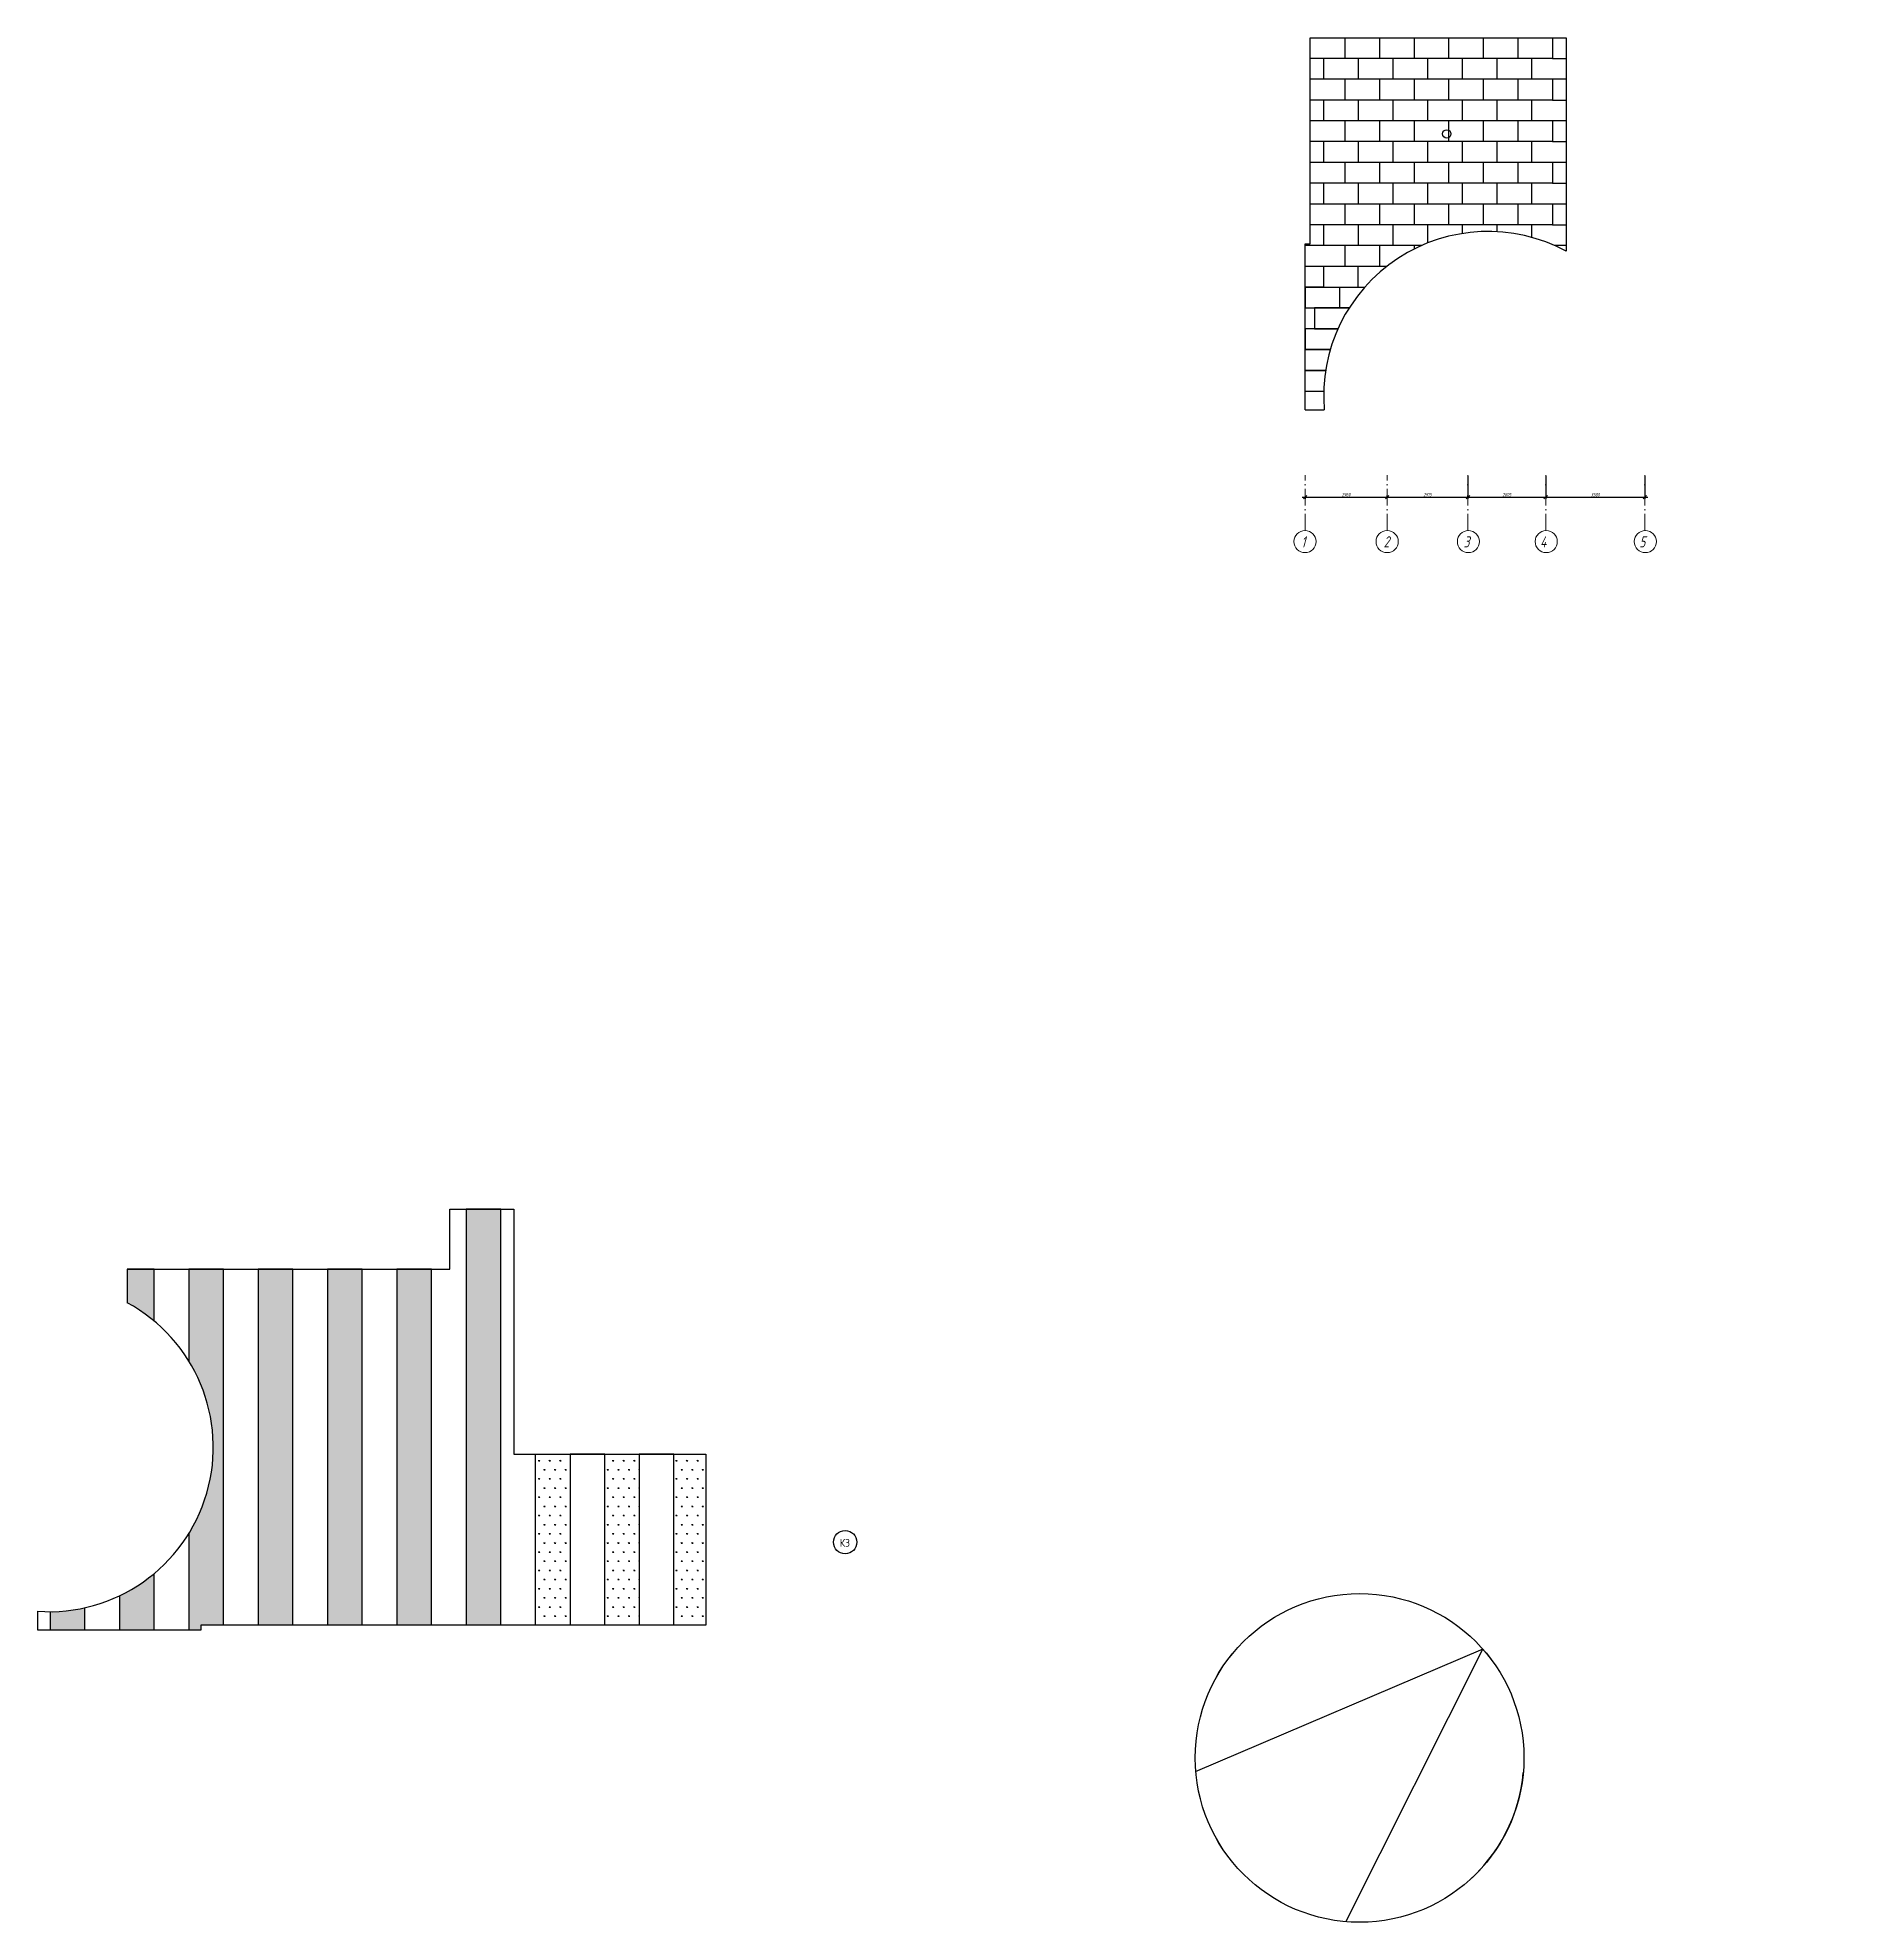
# Model space of a CAD drawing. Header units: millimetres. Extents: x 5763 to 12018931, y 39842 to 3600577.
# Drawn here: x 5763 to 136629, y 255740 to 391697 of the extents above; entities that cross this region are included whole.
import ezdxf

# ---------------------------------------------------------------- set-up
doc = ezdxf.new("R2010")
doc.units = ezdxf.units.MM
doc.linetypes.add('ACAD_ISO10W100', pattern=[18, 12, -3, 0, -3])
doc.linetypes.add('HIDDEN', pattern=[9.525, 6.35, -3.175])
for name, color, linetype in [('!Форматы', 7, 'Continuous'), ('Архитектура', 7, 'Continuous'), ('обводка', 7, 'Continuous'), ('Размеры', 7, 'Continuous')]:
    doc.layers.add(name, color=color, linetype=linetype)
doc.styles.add('MStandart', font='romans.shx', dxfattribs={"width": 0.85, "height": 3})
doc.styles.add('VSSP_ROMANS07', font='romans.shx', dxfattribs={"width": 0.7, "oblique": 15, "height": 250})
doc.dimstyles.new('VSSP-100', dxfattribs={"dimscale": 100, "dimtxt": 2.5, "dimasz": 2.5, "dimexe": 1.25, "dimexo": 0.625, "dimtad": 1, "dimdec": 0, "dimrnd": 0.001, "dimzin": 1, "dimtxsty": 'VSSP_ROMANS07', "dimblk": 'OBLIQUE', "dimcen": 2.5, "dimdle": 2, "dimaunit": 1, "dimadec": 3, "dimazin": 2, "dimtfac": 1, "dimtdec": 0, "dimtix": 1, "dimtmove": 2, "dimatfit": 3, "dimldrblk": 'OBLIQUE', "dimfxl": 1.25, "dimtolj": 1, "dimtzin": 0, "dimarcsym": 0})

msp = doc.modelspace()

# ---------------------------------------------------------------- texts
at = {"layer": 'Архитектура', "color": 7, "lineweight": 20, "style": 'VSSP_ROMANS07', "oblique": 15, "width": 0.7}
for s, p in [('1', (96939.03674, 354928.17937)), ('2', (102880.49141, 354928.17937)), ('3', (108656.69225, 354928.17937)), ('4', (114172.15364, 354928.17937)), ('5', (121330.15364, 354928.17937))]:
    msp.add_text(s, height=800, dxfattribs=at).set_placement(p)
at = {"layer": 'обводка', "linetype": 'ByBlock', "lineweight": 25, "ltscale": 0.5, "insert": (63640.67089, 283395.90772), "char_height": 560, "width": 1219.0200287, "attachment_point": 1, "style": 'MStandart'}
msp.add_mtext('{\\Fromans.shx|c204;К3}', dxfattribs=at)

# ---------------------------------------------------------------- blocks, each defined once
blk = doc.blocks.new('_OBLIQUE')
at = {"color": 0, "linetype": 'ByBlock'}
blk.add_line((-0.5, -0.5), (0.5, 0.5), dxfattribs=at)
blk = doc.blocks.new('*D149')
at = {"layer": 'Defpoints', "color": 0, "transparency": 16777216}
for p in [(97214, 358548), (103136, 358548), (103136, 358548)]:
    blk.add_point(p, dxfattribs=at)
at = {"layer": 'Архитектура', "color": 0, "lineweight": -2, "transparency": 16777216}
for p, q in [((97014, 358548), (103336, 358548)), ((97214, 358548), (97214, 358423)), ((103136, 358548), (103136, 358673))]:
    blk.add_line(p, q, dxfattribs=at)
at = {"layer": 'Архитектура', "color": 0, "lineweight": -2, "transparency": 16777216, "xscale": 250, "yscale": 250, "zscale": 250, "rotation": 180}
blk.add_blockref('_OBLIQUE', (97214, 358548), dxfattribs=at)
at = {"layer": 'Архитектура', "color": 0, "lineweight": -2, "transparency": 16777216, "xscale": 250, "yscale": 250, "zscale": 250}
blk.add_blockref('_OBLIQUE', (103136, 358548), dxfattribs=at)
at = {"layer": 'Архитектура', "color": 0, "lineweight": 20, "transparency": 16777216, "insert": (100175, 358736), "char_height": 250, "attachment_point": 5, "style": 'VSSP_ROMANS07'}
blk.add_mtext('\\A1;2960', dxfattribs=at)
blk = doc.blocks.new('*D150')
at = {"layer": 'Defpoints', "color": 0, "transparency": 16777216}
for p in [(103136, 358548), (108968, 358548), (108968, 358548)]:
    blk.add_point(p, dxfattribs=at)
at = {"layer": 'Архитектура', "color": 0, "lineweight": -2, "transparency": 16777216}
for p, q in [((102936, 358548), (109168, 358548)), ((103136, 358548), (103136, 358673)), ((108968, 358548), (108968, 358673))]:
    blk.add_line(p, q, dxfattribs=at)
at = {"layer": 'Архитектура', "color": 0, "lineweight": -2, "transparency": 16777216, "xscale": 250, "yscale": 250, "zscale": 250, "rotation": 180}
blk.add_blockref('_OBLIQUE', (103136, 358548), dxfattribs=at)
at = {"layer": 'Архитектура', "color": 0, "lineweight": -2, "transparency": 16777216, "xscale": 250, "yscale": 250, "zscale": 250}
blk.add_blockref('_OBLIQUE', (108968, 358548), dxfattribs=at)
at = {"layer": 'Архитектура', "color": 0, "lineweight": 20, "transparency": 16777216, "insert": (106052, 358736), "char_height": 250, "width": 61153.46, "attachment_point": 5, "style": 'VSSP_ROMANS07'}
blk.add_mtext('\\A1;2915', dxfattribs=at)
blk = doc.blocks.new('*D151')
at = {"layer": 'Defpoints', "color": 0, "transparency": 16777216}
for p in [(108968, 360148), (114576, 360148), (114576, 358548)]:
    blk.add_point(p, dxfattribs=at)
at = {"layer": 'Архитектура', "color": 0, "lineweight": -2, "transparency": 16777216}
for p, q in [((108968, 360086), (108968, 358423)), ((114576, 360086), (114576, 358423)), ((108768, 358548), (114776, 358548))]:
    blk.add_line(p, q, dxfattribs=at)
at = {"layer": 'Архитектура', "color": 0, "lineweight": -2, "transparency": 16777216, "xscale": 250, "yscale": 250, "zscale": 250, "rotation": 180}
blk.add_blockref('_OBLIQUE', (108968, 358548), dxfattribs=at)
at = {"layer": 'Архитектура', "color": 0, "lineweight": -2, "transparency": 16777216, "xscale": 250, "yscale": 250, "zscale": 250}
blk.add_blockref('_OBLIQUE', (114576, 358548), dxfattribs=at)
at = {"layer": 'Архитектура', "color": 0, "lineweight": 20, "transparency": 16777216, "insert": (111772, 358736), "char_height": 250, "attachment_point": 5, "style": 'VSSP_ROMANS07'}
blk.add_mtext('\\A1;2805', dxfattribs=at)
blk = doc.blocks.new('*D152')
at = {"layer": 'Defpoints', "color": 0, "transparency": 16777216}
for p in [(114576, 360148), (121734, 360148), (121734, 358548)]:
    blk.add_point(p, dxfattribs=at)
at = {"layer": 'Архитектура', "color": 0, "lineweight": -2, "transparency": 16777216}
for p, q in [((114576, 360086), (114576, 358423)), ((121734, 360086), (121734, 358423)), ((114376, 358548), (121934, 358548))]:
    blk.add_line(p, q, dxfattribs=at)
at = {"layer": 'Архитектура', "color": 0, "lineweight": -2, "transparency": 16777216, "xscale": 250, "yscale": 250, "zscale": 250, "rotation": 180}
blk.add_blockref('_OBLIQUE', (114576, 358548), dxfattribs=at)
at = {"layer": 'Архитектура', "color": 0, "lineweight": -2, "transparency": 16777216, "xscale": 250, "yscale": 250, "zscale": 250}
blk.add_blockref('_OBLIQUE', (121734, 358548), dxfattribs=at)
at = {"layer": 'Архитектура', "color": 0, "lineweight": 20, "transparency": 16777216, "insert": (118155, 358736), "char_height": 250, "attachment_point": 5, "style": 'VSSP_ROMANS07', "bg_fill": 3, "box_fill_scale": 1.1, "bg_fill_color": 256, "bg_fill_true_color": 13158600, "bg_fill_transparency": 0}
blk.add_mtext('\\A1;3580', dxfattribs=at)

# ---------------------------------------------------------------- dimensions: what is measured, and where the dimension line sits
at = {"layer": 'Архитектура', "color": 7, "lineweight": 20}
for base, p1, p2, text, override, picture, middle in [((114576.20282, 358548.0938), (108967.61326, 360148.09359), (114576.20282, 360148.09359), '2805', {"dimfxl": 100}, '*D151', (111771.90804, 358735.5938)), ((108967.61326, 358548.0938), (103136.01041, 358548.0938), (108967.61326, 358548.0938), '2915', {"dimfxlon": 1}, '*D150', (106051.81184, 358735.5938)), ((103136.01041, 358548.0938), (97214.19961, 358548.0938), (103136.01041, 358548.0938), '2960', {"dimfxlon": 1}, '*D149', (100175.10501, 358735.5938))]:
    dim = msp.add_linear_dim(base=base, p1=p1, p2=p2, text=text, dimstyle='VSSP-100', override=override, dxfattribs=at)
    dim.commit()
    dim.dimension.update_dxf_attribs({"geometry": picture, "text_midpoint": middle})

# ---------------------------------------------------------------- hatches: boundary and pattern name
h = msp.add_hatch()
h.set_pattern_fill('SWAMP', color=256, scale=30)
h.paths.add_polyline_path([(39174.5228, 307186.64425), (36674.5228, 307186.64425), (36674.5228, 277167.13361), (39174.5228, 277167.13361)])
h.paths.add_polyline_path([(34174.5228, 302847.13361), (31674.5228, 302847.13361), (31674.5228, 277167.13361), (34174.5228, 277167.13361)])
h.paths.add_polyline_path([(29174.5228, 302847.13361), (26674.5228, 302847.13361), (26674.5228, 277167.13361), (29174.5228, 277167.13361)])
h.paths.add_polyline_path([(24174.5228, 302847.13361), (21674.5228, 302847.13361), (21674.5228, 277167.13361), (24174.5228, 277167.13361)])
h.paths.add_polyline_path([(19174.5228, 302847.13361), (16674.5228, 302847.13361), (16674.5228, 296223.68532, -0.2830874518), (16674.5228, 283790.58194), (16674.5228, 276807.13363), (17534.51973, 276807.13363), (17534.51973, 277167.13361), (19174.5228, 277167.13361)])
h.paths.add_polyline_path([(14174.5228, 280902.43622, -0.0628440175), (11674.5228, 279299.86905), (11674.5228, 276807.13363), (14174.5228, 276807.13363)])
h.paths.add_polyline_path([(9174.5228, 278435.81068, -0.0531977682), (6674.5228, 278147.72745), (6674.5228, 276807.13363), (9174.5228, 276807.13363)])
h.paths.add_polyline_path([(14174.5228, 302847.13361), (12214.5228, 302847.13361), (12214.5228, 300440.05819, -0.0500340657), (14174.5228, 299111.83104)])
h = msp.add_hatch()
h.set_pattern_fill('SWAMP', color=256, scale=30)
h.paths.add_polyline_path([(44174.5228, 289503.13363), (41674.5228, 289503.13363), (41674.5228, 277167.13361), (44174.5228, 277167.13361)])
h = msp.add_hatch()
h.set_pattern_fill('SWAMP', color=256, scale=30)
h.paths.add_polyline_path([(49174.5228, 289503.13363), (46674.5228, 289503.13363), (46674.5228, 277167.13361), (49174.5228, 277167.13361)])
h = msp.add_hatch()
h.set_pattern_fill('SWAMP', color=256, scale=30)
h.paths.add_polyline_path([(53974.5228, 289503.13363), (51674.5228, 289503.13363), (51674.5228, 277167.13361), (53974.5228, 277167.13361)])

# ---------------------------------------------------------------- linework, layer by layer
at = {"layer": '!Форматы'}
msp.add_line((40114.56885, 289503.13363), (53974.5228, 289503.13363), dxfattribs=at)
at = {"ltscale": 100}
for p, q in [((97574.19961, 376816.95147), (97574.19961, 391696.95451)), ((97574.19961, 391696.95451), (116054.19961, 391696.95451)), ((116054.19961, 391696.95451), (116054.19961, 378696.95451)), ((97214.19961, 364845.21651), (97214.19961, 376816.95147)), ((97374.19961, 376816.95147), (97574.19961, 376816.95147)), ((35494.5228, 302847.13361), (35494.5228, 307186.64425)), ((40114.52332, 307186.64486), (40114.56885, 289503.13363)), ((12214.5228, 302847.13361), (35494.5228, 302847.13361)), ((53974.5228, 289503.13363), (53974.5228, 277167.13361)), ((17534.51973, 276807.13363), (5762.78478, 276807.13363)), ((53974.5228, 277167.13361), (17534.51973, 277167.13361)), ((17534.51973, 277167.13361), (17534.51973, 276807.13363))]:
    msp.add_line(p, q, dxfattribs=at)
for p, q in [((97574.19961, 391696.95451), (99074.19961, 391696.95451)), ((97574.19961, 391696.95451), (100074.19961, 391696.95451)), ((100074.19961, 391696.95451), (100074.19961, 390196.95451)), ((102574.19961, 391696.95451), (102574.19961, 390196.95451)), ((105074.19961, 391696.95451), (105074.19961, 390196.95451)), ((107574.19961, 391696.95451), (107574.19961, 390196.95451)), ((110074.19961, 391696.95451), (110074.19961, 390196.95451)), ((112574.19961, 391696.95451), (112574.19961, 390196.95451)), ((115074.19961, 391696.95451), (115074.19961, 390196.95451)), ((100074.19961, 390196.95451), (97574.19961, 390196.95451)), ((98554.19961, 390196.95451), (98554.19961, 388696.95451)), ((102574.19961, 390196.95451), (100074.19961, 390196.95451)), ((101054.19961, 390196.95451), (101054.19961, 388696.95451)), ((105074.19961, 390196.95451), (102574.19961, 390196.95451)), ((103554.19961, 390196.95451), (103554.19961, 388696.95451)), ((107574.19961, 390196.95451), (105074.19961, 390196.95451)), ((106054.19961, 390196.95451), (106054.19961, 388696.95451)), ((110074.19961, 390196.95451), (107574.19961, 390196.95451)), ((108554.19961, 390196.95451), (108554.19961, 388696.95451)), ((112574.19961, 390196.95451), (110074.19961, 390196.95451)), ((111054.19961, 390196.95451), (111054.19961, 388696.95451)), ((115074.19961, 390196.95451), (112574.19961, 390196.95451)), ((113554.19961, 390196.95451), (113554.19961, 388696.95451)), ((115074.19961, 390196.95451), (116054.19961, 390196.95451)), ((98554.19961, 388696.95451), (97574.19961, 388696.95451)), ((101054.19961, 388696.95451), (98554.19961, 388696.95451)), ((100074.19961, 388696.95451), (100074.19961, 387196.95451)), ((103554.19961, 388696.95451), (101054.19961, 388696.95451)), ((102574.19961, 388696.95451), (102574.19961, 387196.95451)), ((106054.19961, 388696.95451), (103554.19961, 388696.95451)), ((105074.19961, 388696.95451), (105074.19961, 387196.95451)), ((108554.19961, 388696.95451), (106054.19961, 388696.95451)), ((107574.19961, 388696.95451), (107574.19961, 387196.95451)), ((111054.19961, 388696.95451), (108554.19961, 388696.95451)), ((110074.19961, 388696.95451), (110074.19961, 387196.95451)), ((113554.19961, 388696.95451), (111054.19961, 388696.95451)), ((112574.19961, 388696.95451), (112574.19961, 387196.95451)), ((116054.19961, 388696.95451), (113554.19961, 388696.95451)), ((115074.19961, 388696.95451), (115074.19961, 387196.95451)), ((100074.19961, 387196.95451), (97574.19961, 387196.95451)), ((98554.19961, 387196.95451), (98554.19961, 385696.95451)), ((102574.19961, 387196.95451), (100074.19961, 387196.95451)), ((101054.19961, 387196.95451), (101054.19961, 385696.95451)), ((105074.19961, 387196.95451), (102574.19961, 387196.95451)), ((103554.19961, 387196.95451), (103554.19961, 385696.95451)), ((107574.19961, 387196.95451), (105074.19961, 387196.95451)), ((106054.19961, 387196.95451), (106054.19961, 385696.95451)), ((110074.19961, 387196.95451), (107574.19961, 387196.95451)), ((108554.19961, 387196.95451), (108554.19961, 385696.95451)), ((112574.19961, 387196.95451), (110074.19961, 387196.95451)), ((111054.19961, 387196.95451), (111054.19961, 385696.95451)), ((115074.19961, 387196.95451), (112574.19961, 387196.95451)), ((113554.19961, 387196.95451), (113554.19961, 385696.95451)), ((115074.19961, 387196.95451), (116054.19961, 387196.95451)), ((98554.19961, 385696.95451), (97574.19961, 385696.95451)), ((101054.19961, 385696.95451), (98554.19961, 385696.95451)), ((100074.19961, 385696.95451), (100074.19961, 384196.95451)), ((103554.19961, 385696.95451), (101054.19961, 385696.95451)), ((102574.19961, 385696.95451), (102574.19961, 384196.95451)), ((106054.19961, 385696.95451), (103554.19961, 385696.95451)), ((105074.19961, 385696.95451), (105074.19961, 384196.95451)), ((108554.19961, 385696.95451), (106054.19961, 385696.95451)), ((107574.19961, 385696.95451), (107574.19961, 384196.95451)), ((111054.19961, 385696.95451), (108554.19961, 385696.95451)), ((110074.19961, 385696.95451), (110074.19961, 384196.95451)), ((113554.19961, 385696.95451), (111054.19961, 385696.95451)), ((112574.19961, 385696.95451), (112574.19961, 384196.95451)), ((116054.19961, 385696.95451), (113554.19961, 385696.95451)), ((115074.19961, 385696.95451), (115074.19961, 384196.95451)), ((100074.19961, 384196.95451), (97574.19961, 384196.95451)), ((98554.19961, 384196.95451), (98554.19961, 382696.95451)), ((102574.19961, 384196.95451), (100074.19961, 384196.95451)), ((101054.19961, 384196.95451), (101054.19961, 382696.95451)), ((105074.19961, 384196.95451), (102574.19961, 384196.95451)), ((103554.19961, 384196.95451), (103554.19961, 382696.95451)), ((107574.19961, 384196.95451), (105074.19961, 384196.95451)), ((106054.19961, 384196.95451), (106054.19961, 382696.95451)), ((110074.19961, 384196.95451), (107574.19961, 384196.95451)), ((108554.19961, 384196.95451), (108554.19961, 382696.95451)), ((112574.19961, 384196.95451), (110074.19961, 384196.95451)), ((111054.19961, 384196.95451), (111054.19961, 382696.95451)), ((115074.19961, 384196.95451), (112574.19961, 384196.95451)), ((113554.19961, 384196.95451), (113554.19961, 382696.95451)), ((115074.19961, 384196.95451), (116054.19961, 384196.95451)), ((98554.19961, 382696.95451), (97574.19961, 382696.95451)), ((101054.19961, 382696.95451), (98554.19961, 382696.95451)), ((100074.19961, 382696.95451), (100074.19961, 381196.95451)), ((103554.19961, 382696.95451), (101054.19961, 382696.95451)), ((102574.19961, 382696.95451), (102574.19961, 381196.95451)), ((106054.19961, 382696.95451), (103554.19961, 382696.95451)), ((105074.19961, 382696.95451), (105074.19961, 381196.95451)), ((108554.19961, 382696.95451), (106054.19961, 382696.95451)), ((107574.19961, 382696.95451), (107574.19961, 381196.95451)), ((111054.19961, 382696.95451), (108554.19961, 382696.95451)), ((110074.19961, 382696.95451), (110074.19961, 381196.95451)), ((113554.19961, 382696.95451), (111054.19961, 382696.95451)), ((112574.19961, 382696.95451), (112574.19961, 381196.95451)), ((116054.19961, 382696.95451), (113554.19961, 382696.95451)), ((115074.19961, 382696.95451), (115074.19961, 381196.95451)), ((100074.19961, 381196.95451), (97574.19961, 381196.95451)), ((98554.19961, 381196.95451), (98554.19961, 379696.95451)), ((102574.19961, 381196.95451), (100074.19961, 381196.95451)), ((101054.19961, 381196.95451), (101054.19961, 379696.95451)), ((105074.19961, 381196.95451), (102574.19961, 381196.95451)), ((103554.19961, 381196.95451), (103554.19961, 379696.95451)), ((107574.19961, 381196.95451), (105074.19961, 381196.95451)), ((106054.19961, 381196.95451), (106054.19961, 379696.95451)), ((110074.19961, 381196.95451), (107574.19961, 381196.95451)), ((108554.19961, 381196.95451), (108554.19961, 379696.95451)), ((112574.19961, 381196.95451), (110074.19961, 381196.95451)), ((111054.19961, 381196.95451), (111054.19961, 379696.95451)), ((115074.19961, 381196.95451), (112574.19961, 381196.95451)), ((113554.19961, 381196.95451), (113554.19961, 379696.95451)), ((115074.19961, 381196.95451), (116054.19961, 381196.95451)), ((98554.19961, 379696.95451), (97574.19961, 379696.95451)), ((101054.19961, 379696.95451), (98554.19961, 379696.95451)), ((100074.19961, 379696.95451), (100074.19961, 378196.95451)), ((103554.19961, 379696.95451), (101054.19961, 379696.95451)), ((102574.19961, 379696.95451), (102574.19961, 378196.95451)), ((106054.19961, 379696.95451), (103554.19961, 379696.95451)), ((105074.19961, 379696.95451), (105074.19961, 378196.95451)), ((108554.19961, 379696.95451), (106054.19961, 379696.95451)), ((107574.19961, 379696.95451), (107574.19961, 378196.95451)), ((111054.19961, 379696.95451), (108554.19961, 379696.95451)), ((110074.19961, 379696.95451), (110074.19961, 378196.95451)), ((113554.19961, 379696.95451), (111054.19961, 379696.95451)), ((112574.19961, 379696.95451), (112574.19961, 378196.95451)), ((116054.19961, 379696.95451), (113554.19961, 379696.95451)), ((115074.19961, 379696.95451), (115074.19961, 378196.95451)), ((100074.19961, 378196.95451), (97574.19961, 378196.95451)), ((98554.19961, 378196.95451), (98554.19961, 376696.95451)), ((102574.19961, 378196.95451), (100074.19961, 378196.95451)), ((101054.19961, 378196.95451), (101054.19961, 376696.95451)), ((105074.19961, 378196.95451), (102574.19961, 378196.95451)), ((103554.19961, 378196.95451), (103554.19961, 376696.95451)), ((107574.19961, 378196.95451), (105074.19961, 378196.95451)), ((106054.19961, 378196.95451), (106054.19961, 376886.27523)), ((110074.19961, 378196.95451), (107574.19961, 378196.95451)), ((108554.19961, 378196.95451), (108554.19961, 377570.02053)), ((112574.19961, 378196.95451), (110074.19961, 378196.95451)), ((111054.19961, 378196.95451), (111054.19961, 377699.50134)), ((115074.19961, 378196.95451), (112574.19961, 378196.95451)), ((113554.19961, 378196.95451), (113554.19961, 377293.5587)), ((115074.19961, 378196.95451), (116054.19961, 378196.95451)), ((98554.19961, 376696.95451), (97214.19961, 376696.95451)), ((98554.19961, 376696.95451), (97574.19961, 376696.95451)), ((101054.19961, 376696.95451), (98554.19961, 376696.95451)), ((101054.19961, 376696.95451), (98554.19961, 376696.95451)), ((100074.19961, 376696.95451), (100074.19961, 375196.95451)), ((103554.19961, 376696.95451), (101054.19961, 376696.95451)), ((103554.19961, 376696.95451), (101054.19961, 376696.95451)), ((102574.19961, 376696.95451), (102574.19961, 375196.95451)), ((105602.76371, 376696.95451), (103554.19961, 376696.95451)), ((105602.76371, 376696.95451), (103554.19961, 376696.95451)), ((105074.19961, 376696.95451), (105074.19961, 376446.56807)), ((116054.19961, 376696.95451), (115225.63551, 376696.95451)), ((100074.19961, 375196.95451), (97214.19961, 375196.95451)), ((98554.19961, 375196.95451), (98554.19961, 373696.95451)), ((102574.19961, 375196.95451), (100074.19961, 375196.95451)), ((101054.19961, 373696.95451), (101054.19961, 375196.95451)), ((103105.30672, 375196.95451), (102574.19961, 375196.95451)), ((98554.19961, 373696.95451), (97214.19961, 373696.95451)), ((97214.19961, 373696.95451), (101515.32804, 373696.95451)), ((97214.19961, 373696.95451), (97214.19961, 372196.95451)), ((98554.19961, 373696.95451), (101054.19961, 373696.95451)), ((99714.19961, 372196.95451), (99714.19961, 373696.95451)), ((97214.19961, 372196.95451), (99714.19961, 372196.95451)), ((100391.23023, 372196.95451), (97891.23023, 372196.95451)), ((97891.23023, 372196.95451), (97891.23023, 370696.95451)), ((99714.19961, 372196.95451), (100391.23023, 372196.95451)), ((99586.92317, 370696.95451), (97214.19961, 370696.95451)), ((97214.19961, 370696.95451), (97214.19961, 369196.95451)), ((97891.23023, 370696.95451), (99586.92317, 370696.95451)), ((97214.19961, 369196.95451), (99034.39667, 369196.95451)), ((99034.39667, 369196.95451), (97214.19961, 369196.95451)), ((97214.19961, 367696.95451), (98697.97518, 367696.95451)), ((98697.97518, 367696.95451), (97214.19961, 367696.95451)), ((97214.19961, 366196.95451), (98559.24643, 366196.95451)), ((97214.19961, 364845.21651), (98597.6053, 364845.21651)), ((39174.5228, 307186.64425), (36674.5228, 307186.64425)), ((36674.5228, 307186.64425), (36674.5228, 277167.13361)), ((39174.5228, 277167.13361), (39174.5228, 307186.64425)), ((12214.5228, 302847.13361), (12214.5228, 300440.05819)), ((14174.5228, 302847.13361), (12214.5228, 302847.13361)), ((14174.5228, 299111.83104), (14174.5228, 302847.13361)), ((19174.5228, 302847.13361), (16674.5228, 302847.13361)), ((16674.5228, 302847.13361), (16674.5228, 296223.68532)), ((19174.5228, 277167.13361), (19174.5228, 302847.13361)), ((24174.5228, 302847.13361), (21674.5228, 302847.13361)), ((21674.5228, 302847.13361), (21674.5228, 277167.13361)), ((24174.5228, 277167.13361), (24174.5228, 302847.13361)), ((29174.5228, 302847.13361), (26674.5228, 302847.13361)), ((26674.5228, 302847.13361), (26674.5228, 277167.13361)), ((29174.5228, 277167.13361), (29174.5228, 302847.13361)), ((34174.5228, 302847.13361), (31674.5228, 302847.13361)), ((31674.5228, 302847.13361), (31674.5228, 277167.13361)), ((34174.5228, 277167.13361), (34174.5228, 302847.13361)), ((41674.5228, 277167.13361), (41674.5228, 289503.13363)), ((46674.5228, 289503.13363), (44174.5228, 289503.13363)), ((44174.5228, 289503.13363), (44174.5228, 277167.13361)), ((46674.5228, 277167.13361), (46674.5228, 289503.13363)), ((51674.5228, 289503.13363), (49174.5228, 289503.12719)), ((49174.5228, 289503.12719), (49174.5228, 277167.13361)), ((51674.5228, 277167.13361), (51674.5228, 289503.13363)), ((16674.5228, 283790.58194), (16674.5228, 276807.13363)), ((14174.5228, 276807.13363), (14174.5228, 280902.43622)), ((11674.5228, 279299.86905), (11674.5228, 276807.13363)), ((5762.78478, 276807.13363), (5762.78478, 278175.1179)), ((6674.5228, 278147.72745), (6674.5228, 276807.13363)), ((9174.5228, 276807.13363), (9174.5228, 278435.81068)), ((11674.5228, 276807.13363), (9174.5228, 276807.13363)), ((16674.5228, 276807.13363), (14174.5228, 276807.13363)), ((21674.5228, 277167.13361), (19174.5228, 277167.13361)), ((26674.5228, 277167.13361), (24174.5228, 277167.13361)), ((31674.5228, 277167.13361), (29174.5228, 277167.13361)), ((36674.5228, 277167.13361), (34174.5228, 277167.13361)), ((41674.5228, 277167.13361), (39174.5228, 277167.13361)), ((44174.5228, 277167.13361), (41674.5228, 277167.13361)), ((49174.5228, 277167.13361), (46674.5228, 277167.13361)), ((53974.5228, 277167.13361), (51674.5228, 277167.13361))]:
    msp.add_line(p, q)
at = {"linetype": 'HIDDEN', "ltscale": 100}
for q in [(97214.19961, 376816.95147), (97574.19961, 376816.95147)]:
    msp.add_line((97214.19961, 376816.95147), q, dxfattribs=at)
at = {"ltscale": 100}
for radius in [11860, 11859.82778]:
    msp.add_circle((101145.66021, 267599.55468), radius, dxfattribs=at)
for centre, start, end in [((110414.19961, 365856.95454), 61.6045100138, 184.893735515), ((6574.5228, 290007.13363), 266.0753601481, 61.6045100138)]:
    msp.add_arc(centre, 11859.82778, start, end, dxfattribs=at)
at = {"layer": 'Архитектура', "color": 7, "linetype": 'ACAD_ISO10W100', "lineweight": 20, "ltscale": 100}
for p, q in [((97214.19961, 356148.0938), (97214.19961, 360148.09359)), ((103136.01041, 356148.0938), (103136.01041, 360148.09359)), ((108967.61326, 356148.0938), (108967.61326, 360148.09359)), ((114576.20282, 356148.0938), (114576.20282, 360148.09359))]:
    msp.add_line(p, q, dxfattribs=at)
at = {"layer": 'Архитектура', "color": 7, "lineweight": 20}
for centre in [(97214.19961, 355348.0938), (97214.19961, 355348.0938), (103136.01041, 355348.0938), (103136.01041, 355348.0938), (109000.61259, 355348.0938), (114613.27621, 355348.0938), (121771.27621, 355348.0938)]:
    msp.add_circle(centre, 800, dxfattribs=at)
at = {"layer": 'Архитектура', "color": 7}
msp.add_arc((101145.66021, 267599.55468), 11860, 310.8949644102, 354.8955461924, dxfattribs=at)
at = {"layer": 'обводка', "linetype": 'ByBlock', "lineweight": 25, "ltscale": 0.5}
msp.add_circle((64026.53162, 283162.88793), 840, dxfattribs=at)
at = {"layer": 'Размеры', "ltscale": 100}
for p, q in [((116054.19961, 378696.95451), (116054.19961, 376289.8791)), ((35494.5228, 307186.64425), (40114.5228, 307186.64425)), ((110049.49616, 275434.17689), (89285.66021, 266587.81665)), ((100163.3981, 255780.30058), (110049.32931, 275434.10581))]:
    msp.add_line(p, q, dxfattribs=at)
msp.add_circle((107437.27085, 384758.64682), 300, dxfattribs=at)

msp.set_redraw_order([(e.dxf.handle, doc.entitydb.next_handle()) for e in msp.query("TEXT MTEXT ATTDEF DIMENSION ARC_DIMENSION")])  # texts and dimensions are drawn at this point

# ---------------------------------------------------------------- next in the draw order: dimensions: what is measured, and where the dimension line sits
at = {"layer": 'Архитектура', "color": 7, "lineweight": 20}
dim = msp.add_linear_dim(base=(121734.20282, 358548.0938), p1=(114576.20282, 360148.09359), p2=(121734.20282, 360148.09359), text='3580', dimstyle='VSSP-100', override={"dimtfill": 1, "dimtfillclr": 256}, dxfattribs=at)
dim.commit()
dim.dimension.update_dxf_attribs({"geometry": '*D152', "text_midpoint": (118155.20282, 358735.5938)})

# ---------------------------------------------------------------- next in the draw order: linework, layer by layer
at = {"layer": 'Архитектура', "color": 7, "linetype": 'ACAD_ISO10W100', "lineweight": 20, "ltscale": 100}
msp.add_line((121734.20282, 356148.0938), (121734.20282, 360148.09359), dxfattribs=at)

doc.saveas('drawing.dxf')
